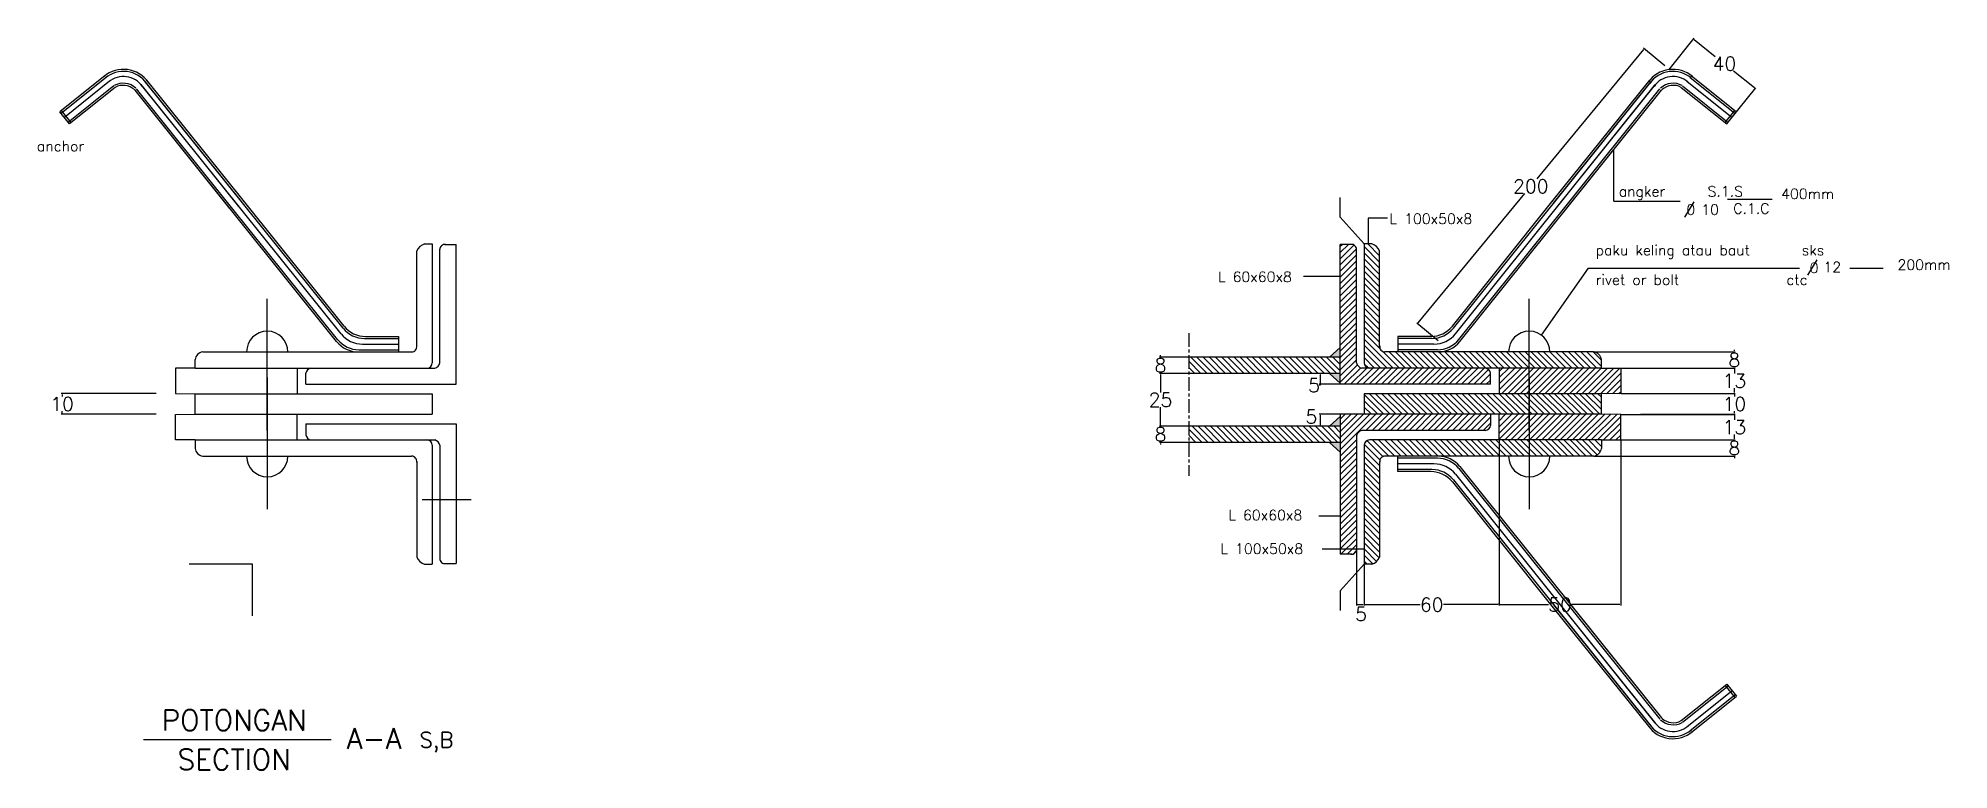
# Model space of a CAD drawing. Header units: metres. Extents: x 444 to 3227, y -3167 to -392.
# Drawn here: x 1369.2 to 1716.5, y -2803.2 to -2670.2 of the extents above; entities that cross this region are included whole.
import ezdxf
from ezdxf.enums import TextEntityAlignment as Align

# ---------------------------------------------------------------- set-up
doc = ezdxf.new("R2010")
doc.units = ezdxf.units.M
doc.linetypes.add('CENTERX2', pattern=[4, 2.5, -0.5, 0.5, -0.5])
doc.layers.get('DEFPOINTS').update_dxf_attribs({"linetype": 'CONTINUOUS'})
for name, color, linetype in [('BANGUNAN', 7, 'CONTINUOUS'), ('DIMENSI', 7, 'CONTINUOUS'), ('TEX', 7, 'CONTINUOUS')]:
    doc.layers.add(name, color=color, linetype=linetype)
doc.styles.get("Standard").update_dxf_attribs({"font": 'Simplex.shx', "height": 2.5})
doc.dimstyles.get("Standard").update_dxf_attribs({"dimtxt": 0.18, "dimasz": 0.18, "dimexe": 0.18, "dimexo": 0.0625, "dimgap": 0.09, "dimtad": 0, "dimtih": 1, "dimtoh": 1, "dimdec": 4, "dimzin": 0, "dimdsep": 46, "dimtxsty": 'Standard', "dimcen": 0.09, "dimadec": 0, "dimazin": 0, "dimtfac": 1, "dimtdec": 4, "dimtofl": 0, "dimtmove": 0, "dimatfit": 3, "dimfxl": 1, "dimtolj": 1, "dimtzin": 0, "dimarcsym": 0})

msp = doc.modelspace()

# ---------------------------------------------------------------- texts
at = {"layer": 'DIMENSI', "color": 2, "ltscale": 20000}
msp.add_text('POTONGAN', height=3.75, dxfattribs=at).set_placement((1404.75501, -2796.08556), align=Align.CENTER)
at = {"layer": 'DIMENSI', "color": 2}
for s, height, p in [('A-A', 3.75, (1425.20867, -2799.39376)), ('S,B', 2.8125, (1438.48655, -2799.1743))]:
    msp.add_text(s, height=height, dxfattribs=at).set_placement(p)
msp.add_text('SECTION', height=3.75, dxfattribs=at).set_placement((1404.75501, -2803.23045), align=Align.CENTER)
at = {"layer": 'TEX', "color": 2}
for s, p in [('anchor        ', (1368.90998, -2690.71485)), ('angker     S.1.S', (1656.4926, -2698.94874)), ('400mm', (1686.01829, -2699.40315)), ('     L 100x50x8', (1607.84031, -2703.93207)), ('0', (1668.80335, -2702.26961)), ('10', (1671.49026, -2702.26961)), ('C.1.C', (1677.31616, -2702.07374)), ('paku keling atau baut     sks', (1652.29316, -2709.64764)), ('L 60x60x8', (1583.64272, -2714.49911)), ('0', (1691.20037, -2712.86278)), ('12', (1693.70906, -2712.71886)), ('200mm', (1707.17648, -2712.29513)), ('rivet or bolt             ctc', (1652.29316, -2715.03696)), ('L 60x60x8', (1585.54279, -2757.83977)), ('     L 100x50x8', (1577.10604, -2763.96689))]:
    msp.add_text(s, height=1.875, dxfattribs=at).set_placement(p)

# ---------------------------------------------------------------- blocks, each defined once
blk = doc.blocks.new('*D309')
at = {"layer": 'DEFPOINTS', "color": 0}
for p in [(1390.64, -2734.81), (1373.49, -2738.57), (1390.64, -2738.57)]:
    blk.add_point(p, dxfattribs=at)
at = {"layer": 'DIMENSI', "color": 0, "lineweight": -2}
for p, q in [((1390.57, -2734.81), (1373.31, -2734.81)), ((1373.49, -2734.99), (1373.49, -2735.34)), ((1390.57, -2738.57), (1373.31, -2738.57)), ((1373.49, -2738.39), (1373.49, -2738.02))]:
    blk.add_line(p, q, dxfattribs=at)
at = {"layer": 'DIMENSI', "color": 0}
for points in [[(1373.46, -2734.99), (1373.52, -2734.99), (1373.49, -2734.81)], [(1373.46, -2738.39), (1373.52, -2738.39), (1373.49, -2738.57)]]:
    blk.add_solid(points, dxfattribs=at)
at = {"layer": 'DIMENSI', "color": 0, "insert": (1373.49, -2736.68), "char_height": 2.5, "attachment_point": 5}
blk.add_mtext('\\A1;10', dxfattribs=at)
blk = doc.blocks.new('*D310')
at = {"layer": 'DEFPOINTS', "color": 0}
for p in [(1660.37, -2734.81), (1660.37, -2738.57), (1677.51, -2738.57)]:
    blk.add_point(p, dxfattribs=at)
at = {"layer": 'DIMENSI', "color": 0, "lineweight": -2}
for p, q in [((1660.43, -2734.81), (1677.69, -2734.81)), ((1677.51, -2734.99), (1677.51, -2735.34)), ((1660.43, -2738.57), (1677.69, -2738.57)), ((1677.51, -2738.39), (1677.51, -2738.02))]:
    blk.add_line(p, q, dxfattribs=at)
at = {"layer": 'DIMENSI', "color": 0}
for points in [[(1677.48, -2734.99), (1677.54, -2734.99), (1677.51, -2734.81)], [(1677.48, -2738.39), (1677.54, -2738.39), (1677.51, -2738.57)]]:
    blk.add_solid(points, dxfattribs=at)
at = {"layer": 'DIMENSI', "color": 0, "insert": (1677.51, -2736.68), "char_height": 2.5, "attachment_point": 5}
blk.add_mtext('\\A1;10', dxfattribs=at)
blk = doc.blocks.new('*D311')
at = {"layer": 'DEFPOINTS', "color": 0}
for p in [(1661.11, -2672.1), (1664.92, -2675.24), (1623.72, -2725.23)]:
    blk.add_point(p, dxfattribs=at)
at = {"layer": 'DIMENSI', "color": 0, "lineweight": -2}
for p, q in [((1660.99, -2672.24), (1641.61, -2695.75)), ((1664.87, -2675.2), (1660.97, -2671.98)), ((1620.02, -2721.95), (1639.4, -2698.43)), ((1623.67, -2725.19), (1619.77, -2721.97))]:
    blk.add_line(p, q, dxfattribs=at)
at = {"layer": 'DIMENSI', "color": 0}
for points in [[(1660.97, -2672.22), (1661.02, -2672.26), (1661.11, -2672.1)], [(1620, -2721.93), (1620.05, -2721.97), (1619.91, -2722.09)]]:
    blk.add_solid(points, dxfattribs=at)
at = {"layer": 'DIMENSI', "color": 0, "insert": (1640.51, -2697.09), "char_height": 2.5, "attachment_point": 5}
blk.add_mtext('\\A1;200', dxfattribs=at)
blk = doc.blocks.new('*D312')
at = {"layer": 'DEFPOINTS', "color": 0}
for p in [(1634.77, -2743.23), (1610.22, -2765.83), (1634.77, -2773.19)]:
    blk.add_point(p, dxfattribs=at)
at = {"layer": 'DIMENSI', "color": 0, "lineweight": -2}
for p, q in [((1634.77, -2743.29), (1634.77, -2773.37)), ((1610.22, -2765.89), (1610.22, -2773.37)), ((1610.4, -2773.19), (1620.38, -2773.19)), ((1634.59, -2773.19), (1624.61, -2773.19))]:
    blk.add_line(p, q, dxfattribs=at)
at = {"layer": 'DIMENSI', "color": 0}
for points in [[(1610.4, -2773.16), (1610.4, -2773.22), (1610.22, -2773.19)], [(1634.59, -2773.16), (1634.59, -2773.22), (1634.77, -2773.19)]]:
    blk.add_solid(points, dxfattribs=at)
at = {"layer": 'DIMENSI', "color": 0, "insert": (1622.49, -2773.19), "char_height": 2.5, "attachment_point": 5}
blk.add_mtext('\\A1;60', dxfattribs=at)
blk = doc.blocks.new('*D313')
at = {"layer": 'DEFPOINTS', "color": 0}
for p in [(1608.82, -2763.05), (1610.22, -2763.05), (1610.22, -2773.19)]:
    blk.add_point(p, dxfattribs=at)
at = {"layer": 'DIMENSI', "color": 0, "lineweight": -2}
for p, q in [((1608.82, -2763.12), (1608.82, -2773.37)), ((1610.22, -2763.12), (1610.22, -2773.37)), ((1609, -2773.19), (1610.04, -2773.19))]:
    blk.add_line(p, q, dxfattribs=at)
at = {"layer": 'DIMENSI', "color": 0}
for points in [[(1609, -2773.16), (1609, -2773.22), (1608.82, -2773.19)], [(1610.04, -2773.16), (1610.04, -2773.22), (1610.22, -2773.19)]]:
    blk.add_solid(points, dxfattribs=at)
at = {"layer": 'DIMENSI', "color": 0, "insert": (1609.66, -2774.89), "char_height": 2.5, "attachment_point": 5}
blk.add_mtext('\\A1;5', dxfattribs=at)
blk = doc.blocks.new('*D314')
at = {"layer": 'DEFPOINTS', "color": 0}
for p in [(1656.87, -2743.23), (1634.77, -2773.19), (1656.87, -2773.19)]:
    blk.add_point(p, dxfattribs=at)
at = {"layer": 'DIMENSI', "color": 0, "lineweight": -2}
for p, q in [((1656.87, -2743.29), (1656.87, -2773.37)), ((1634.77, -2773.12), (1634.77, -2773.01)), ((1634.95, -2773.19), (1643.7, -2773.19)), ((1656.69, -2773.19), (1647.93, -2773.19))]:
    blk.add_line(p, q, dxfattribs=at)
at = {"layer": 'DIMENSI', "color": 0}
for points in [[(1634.95, -2773.16), (1634.95, -2773.22), (1634.77, -2773.19)], [(1656.69, -2773.16), (1656.69, -2773.22), (1656.87, -2773.19)]]:
    blk.add_solid(points, dxfattribs=at)
at = {"layer": 'DIMENSI', "color": 0, "insert": (1645.82, -2773.19), "char_height": 2.5, "attachment_point": 5}
blk.add_mtext('\\A1;50', dxfattribs=at)
blk = doc.blocks.new('*D315')
at = {"layer": 'DEFPOINTS', "color": 0}
for p in [(1651.94, -2727.21), (1653.34, -2730.16), (1677.51, -2730.16)]:
    blk.add_point(p, dxfattribs=at)
at = {"layer": 'DIMENSI', "color": 0, "lineweight": -2}
for p, q in [((1652, -2727.21), (1677.69, -2727.21)), ((1677.51, -2727.03), (1677.51, -2726.85)), ((1653.4, -2730.16), (1677.69, -2730.16)), ((1677.51, -2730.34), (1677.51, -2730.52))]:
    blk.add_line(p, q, dxfattribs=at)
at = {"layer": 'DIMENSI', "color": 0}
for points in [[(1677.48, -2727.03), (1677.54, -2727.03), (1677.51, -2727.21)], [(1677.48, -2730.34), (1677.54, -2730.34), (1677.51, -2730.16)]]:
    blk.add_solid(points, dxfattribs=at)
at = {"layer": 'DIMENSI', "color": 0, "insert": (1677.51, -2728.68), "char_height": 2.5, "attachment_point": 5}
blk.add_mtext('\\A1;8', dxfattribs=at)
blk = doc.blocks.new('*D316')
at = {"layer": 'DEFPOINTS', "color": 0}
for p in [(1656.87, -2730.16), (1656.87, -2734.81), (1677.51, -2734.81)]:
    blk.add_point(p, dxfattribs=at)
at = {"layer": 'DIMENSI', "color": 0, "lineweight": -2}
for p, q in [((1656.93, -2730.16), (1677.69, -2730.16)), ((1677.51, -2730.34), (1677.51, -2731.14)), ((1656.93, -2734.81), (1677.69, -2734.81)), ((1677.51, -2734.63), (1677.51, -2733.82))]:
    blk.add_line(p, q, dxfattribs=at)
at = {"layer": 'DIMENSI', "color": 0}
for points in [[(1677.48, -2730.34), (1677.54, -2730.34), (1677.51, -2730.16)], [(1677.48, -2734.63), (1677.54, -2734.63), (1677.51, -2734.81)]]:
    blk.add_solid(points, dxfattribs=at)
at = {"layer": 'DIMENSI', "color": 0, "insert": (1677.51, -2732.48), "char_height": 2.5, "attachment_point": 5}
blk.add_mtext('\\A1;13', dxfattribs=at)
blk = doc.blocks.new('*D317')
at = {"layer": 'DEFPOINTS', "color": 0}
for p in [(1602.2, -2733.11), (1605.88, -2731.12), (1605.88, -2733.11)]:
    blk.add_point(p, dxfattribs=at)
at = {"layer": 'DIMENSI', "color": 0, "lineweight": -2}
for p, q in [((1605.82, -2731.12), (1602.02, -2731.12)), ((1605.82, -2733.11), (1602.02, -2733.11)), ((1602.2, -2733.29), (1602.02, -2733.29)), ((1602.2, -2731.3), (1602.2, -2732.93)), ((1602.2, -2733.11), (1602.2, -2733.29))]:
    blk.add_line(p, q, dxfattribs=at)
at = {"layer": 'DIMENSI', "color": 0}
for points in [[(1602.17, -2731.3), (1602.23, -2731.3), (1602.2, -2731.12)], [(1602.17, -2732.93), (1602.23, -2732.93), (1602.2, -2733.11)]]:
    blk.add_solid(points, dxfattribs=at)
at = {"layer": 'DIMENSI', "color": 0, "insert": (1601.09, -2733.29), "char_height": 2.5, "attachment_point": 5}
blk.add_mtext('\\A1;5', dxfattribs=at)
blk = doc.blocks.new('*D318')
at = {"layer": 'DEFPOINTS', "color": 0}
for p in [(1605.88, -2738.57), (1602.2, -2740.73), (1605.88, -2740.73)]:
    blk.add_point(p, dxfattribs=at)
at = {"layer": 'DIMENSI', "color": 0, "lineweight": -2}
for p, q in [((1605.82, -2738.57), (1602.02, -2738.57)), ((1602.2, -2738.75), (1602.2, -2740.55)), ((1605.82, -2740.73), (1602.02, -2740.73))]:
    blk.add_line(p, q, dxfattribs=at)
at = {"layer": 'DIMENSI', "color": 0}
for points in [[(1602.17, -2738.75), (1602.23, -2738.75), (1602.2, -2738.57)], [(1602.17, -2740.55), (1602.23, -2740.55), (1602.2, -2740.73)]]:
    blk.add_solid(points, dxfattribs=at)
at = {"layer": 'DIMENSI', "color": 0, "insert": (1600.63, -2739), "char_height": 2.5, "attachment_point": 5}
blk.add_mtext('\\A1;5', dxfattribs=at)
blk = doc.blocks.new('*D319')
at = {"layer": 'DEFPOINTS', "color": 0}
for p in [(1578.32, -2728.17), (1573.18, -2731.12), (1578.32, -2731.12)]:
    blk.add_point(p, dxfattribs=at)
at = {"layer": 'DIMENSI', "color": 0, "lineweight": -2}
for p, q in [((1578.26, -2728.17), (1573, -2728.17)), ((1573.18, -2727.99), (1573.18, -2727.81)), ((1578.26, -2731.12), (1573, -2731.12)), ((1573.18, -2731.3), (1573.18, -2731.48))]:
    blk.add_line(p, q, dxfattribs=at)
at = {"layer": 'DIMENSI', "color": 0}
for points in [[(1573.15, -2727.99), (1573.21, -2727.99), (1573.18, -2728.17)], [(1573.15, -2731.3), (1573.21, -2731.3), (1573.18, -2731.12)]]:
    blk.add_solid(points, dxfattribs=at)
at = {"layer": 'DIMENSI', "color": 0, "insert": (1573.18, -2729.64), "char_height": 2.5, "attachment_point": 5}
blk.add_mtext('\\A1;8', dxfattribs=at)
blk = doc.blocks.new('*D320')
at = {"layer": 'DEFPOINTS', "color": 0}
for p in [(1578.32, -2731.12), (1573.18, -2740.73), (1578.32, -2740.73)]:
    blk.add_point(p, dxfattribs=at)
at = {"layer": 'DIMENSI', "color": 0, "lineweight": -2}
for p, q in [((1578.26, -2731.12), (1573, -2731.12)), ((1573.18, -2731.3), (1573.18, -2734.59)), ((1573.18, -2740.55), (1573.18, -2737.27)), ((1578.26, -2740.73), (1573, -2740.73))]:
    blk.add_line(p, q, dxfattribs=at)
at = {"layer": 'DIMENSI', "color": 0}
for points in [[(1573.15, -2731.3), (1573.21, -2731.3), (1573.18, -2731.12)], [(1573.15, -2740.55), (1573.21, -2740.55), (1573.18, -2740.73)]]:
    blk.add_solid(points, dxfattribs=at)
at = {"layer": 'DIMENSI', "color": 0, "insert": (1573.18, -2735.93), "char_height": 2.5, "attachment_point": 5}
blk.add_mtext('\\A1;25', dxfattribs=at)
blk = doc.blocks.new('*D321')
at = {"layer": 'DEFPOINTS', "color": 0}
for p in [(1573.18, -2743.69), (1578.32, -2740.73), (1578.32, -2743.69)]:
    blk.add_point(p, dxfattribs=at)
at = {"layer": 'DIMENSI', "color": 0, "lineweight": -2}
for p, q in [((1573.18, -2740.55), (1573.18, -2740.37)), ((1578.26, -2740.73), (1573, -2740.73)), ((1578.26, -2743.69), (1573, -2743.69)), ((1573.18, -2743.87), (1573.18, -2744.05))]:
    blk.add_line(p, q, dxfattribs=at)
at = {"layer": 'DIMENSI', "color": 0}
for points in [[(1573.15, -2740.55), (1573.21, -2740.55), (1573.18, -2740.73)], [(1573.15, -2743.87), (1573.21, -2743.87), (1573.18, -2743.69)]]:
    blk.add_solid(points, dxfattribs=at)
at = {"layer": 'DIMENSI', "color": 0, "insert": (1573.18, -2742.21), "char_height": 2.5, "attachment_point": 5}
blk.add_mtext('\\A1;8', dxfattribs=at)
blk = doc.blocks.new('*D322')
at = {"layer": 'DEFPOINTS', "color": 0}
for p in [(1665.63, -2675.86), (1681.33, -2679.31), (1676.86, -2684.88)]:
    blk.add_point(p, dxfattribs=at)
at = {"layer": 'DIMENSI', "color": 0, "lineweight": -2}
for p, q in [((1665.66, -2675.82), (1670.2, -2670.15)), ((1670.23, -2670.41), (1674.04, -2673.46)), ((1681.19, -2679.2), (1677.38, -2676.14)), ((1676.9, -2684.83), (1681.44, -2679.17))]:
    blk.add_line(p, q, dxfattribs=at)
at = {"layer": 'DIMENSI', "color": 0}
for points in [[(1670.25, -2670.38), (1670.21, -2670.43), (1670.09, -2670.3)], [(1681.21, -2679.17), (1681.17, -2679.22), (1681.33, -2679.31)]]:
    blk.add_solid(points, dxfattribs=at)
at = {"layer": 'DIMENSI', "color": 0, "insert": (1675.71, -2674.8), "char_height": 2.5, "attachment_point": 5}
blk.add_mtext('\\A1;40', dxfattribs=at)
blk = doc.blocks.new('*D323')
at = {"layer": 'DEFPOINTS', "color": 0}
for p in [(1656.87, -2738.59), (1656.87, -2743.23), (1677.51, -2743.23)]:
    blk.add_point(p, dxfattribs=at)
at = {"layer": 'DIMENSI', "color": 0, "lineweight": -2}
for p, q in [((1656.93, -2738.59), (1677.69, -2738.59)), ((1677.51, -2738.77), (1677.51, -2739.57)), ((1656.93, -2743.23), (1677.69, -2743.23)), ((1677.51, -2743.05), (1677.51, -2742.25))]:
    blk.add_line(p, q, dxfattribs=at)
at = {"layer": 'DIMENSI', "color": 0}
for points in [[(1677.48, -2738.77), (1677.54, -2738.77), (1677.51, -2738.59)], [(1677.48, -2743.05), (1677.54, -2743.05), (1677.51, -2743.23)]]:
    blk.add_solid(points, dxfattribs=at)
at = {"layer": 'DIMENSI', "color": 0, "insert": (1677.51, -2740.91), "char_height": 2.5, "attachment_point": 5}
blk.add_mtext('\\A1;13', dxfattribs=at)
blk = doc.blocks.new('*D324')
at = {"layer": 'DEFPOINTS', "color": 0}
for p in [(1656.87, -2743.23), (1651.94, -2746.18), (1677.51, -2746.18)]:
    blk.add_point(p, dxfattribs=at)
at = {"layer": 'DIMENSI', "color": 0, "lineweight": -2}
for p, q in [((1656.93, -2743.23), (1677.69, -2743.23)), ((1677.51, -2743.05), (1677.51, -2742.87)), ((1652, -2746.18), (1677.69, -2746.18)), ((1677.51, -2746.36), (1677.51, -2746.54))]:
    blk.add_line(p, q, dxfattribs=at)
at = {"layer": 'DIMENSI', "color": 0}
for points in [[(1677.48, -2743.05), (1677.54, -2743.05), (1677.51, -2743.23)], [(1677.48, -2746.36), (1677.54, -2746.36), (1677.51, -2746.18)]]:
    blk.add_solid(points, dxfattribs=at)
at = {"layer": 'DIMENSI', "color": 0, "insert": (1677.51, -2744.71), "char_height": 2.5, "attachment_point": 5}
blk.add_mtext('\\A1;8', dxfattribs=at)

# ---------------------------------------------------------------- dimensions: what is measured, and where the dimension line sits
at = {"layer": 'DIMENSI', "color": 2}
for p1, p2, distance, text, picture, middle in [((1665.62546, -2675.86447), (1676.86499, -2684.87791), 7.1391, '40', '*D322', (1675.71157, -2674.80176)), ((1623.72031, -2725.22703), (1664.91965, -2675.24009), 4.93931, '200', '*D311', (1640.50843, -2697.09207))]:
    dim = msp.add_aligned_dim(p1=p1, p2=p2, distance=distance, text=text, dimstyle='Standard', dxfattribs=at)
    dim.commit()
    dim.dimension.update_dxf_attribs({"geometry": picture, "text_midpoint": middle})
for base, p1, p2, text, picture, middle in [((1573.18085, -2731.12152), (1578.32182, -2728.16832), (1578.32182, -2731.12152), '8', '*D319', (1573.18085, -2729.64492)), ((1677.51001, -2730.16008), (1651.93606, -2727.20692), (1653.34231, -2730.16008), '8', '*D315', (1677.51001, -2728.6835)), ((1573.18085, -2740.73401), (1578.32182, -2731.12152), (1578.32182, -2740.73401), '25', '*D320', (1573.18085, -2735.92776)), ((1602.19712, -2733.10618), (1605.87803, -2731.12152), (1605.87803, -2733.10618), '5', '*D317', (1601.09379, -2733.28618)), ((1677.51001, -2734.8063), (1656.86583, -2730.16008), (1656.86583, -2734.8063), '13', '*D316', (1677.51001, -2732.48319)), ((1573.17599, -2743.68721), (1578.32182, -2740.73401), (1578.32182, -2743.68721), '8', '*D321', (1573.17599, -2742.21061)), ((1677.51001, -2743.23169), (1656.86583, -2738.58547), (1656.86583, -2743.23169), '13', '*D323', (1677.51001, -2740.90858)), ((1677.51001, -2746.18486), (1656.86583, -2743.23169), (1651.93606, -2746.18486), '8', '*D324', (1677.51001, -2744.70827))]:
    dim = msp.add_linear_dim(base=base, p1=p1, p2=p2, angle=90, text=text, dimstyle='Standard', dxfattribs=at)
    dim.commit()
    dim.dimension.update_dxf_attribs({"geometry": picture, "text_midpoint": middle})
for base, p1, p2, picture, middle in [((1373.49385, -2738.57089), (1390.63659, -2734.8063), (1390.63659, -2738.57089), '*D309', (1373.49385, -2736.67934)), ((1677.51001, -2738.57089), (1660.36728, -2734.8063), (1660.36728, -2738.57089), '*D310', (1677.51001, -2736.67934))]:
    dim = msp.add_linear_dim(base=base, p1=p1, p2=p2, angle=270, text='10', dimstyle='Standard', dxfattribs=at)
    dim.commit()
    dim.dimension.update_dxf_attribs({"geometry": picture, "text_midpoint": middle, "dimtype": 161})
dim = msp.add_linear_dim(base=(1602.19712, -2740.73401), p1=(1605.87803, -2738.57089), p2=(1605.87803, -2740.73401), angle=90, text='5', dimstyle='Standard', override={"dimtmove": 2}, dxfattribs=at)
dim.commit()
dim.dimension.update_dxf_attribs({"geometry": '*D318', "text_midpoint": (1600.63055, -2739.00499), "dimtype": 160})
for base, p1, p2, text, picture, middle in [((1634.76909, -2773.18598), (1610.21731, -2765.8288), (1634.76909, -2743.23169), '60', '*D312', (1622.4932, -2773.18598)), ((1656.86583, -2773.18598), (1634.76909, -2773.18598), (1656.86583, -2743.23169), '50', '*D314', (1645.81746, -2773.18598))]:
    dim = msp.add_linear_dim(base=base, p1=p1, p2=p2, text=text, dimstyle='Standard', dxfattribs=at)
    dim.commit()
    dim.dimension.update_dxf_attribs({"geometry": picture, "text_midpoint": middle})
dim = msp.add_linear_dim(base=(1610.21731, -2773.18598), p1=(1608.82413, -2763.05456), p2=(1610.21731, -2763.05456), text='5', dimstyle='Standard', override={"dimtmove": 2}, dxfattribs=at)
dim.commit()
dim.dimension.update_dxf_attribs({"geometry": '*D313', "text_midpoint": (1609.65874, -2774.89266), "dimtype": 160})

# ---------------------------------------------------------------- hatches: boundary and pattern name
at = {"layer": 'BANGUNAN'}
h = msp.add_hatch(dxfattribs=at)
h.set_pattern_fill('ANSI31', color=1, scale=0.25, style=0)
h.paths.add_polyline_path([(1633.19913, -2733.10618), (1633.19913, -2731.09758, 0.327515175), (1632.26163, -2730.16008), (1609.76163, -2730.16008, -0.261922726), (1608.82413, -2729.22258), (1608.82413, -2708.52894, 0.367063346), (1608.03474, -2707.66008), (1605.87803, -2707.66008), (1605.87803, -2733.10618)])
h = msp.add_hatch(dxfattribs=at)
h.set_pattern_fill('ANSI31', color=1, scale=0.25, angle=90, style=0)
h.paths.add_polyline_path([(1610.21731, -2729.20275, 0.414213562), (1611.17464, -2730.16008), (1629.08093, -2730.16008), (1632.26163, -2730.16008), (1640.21731, -2730.16008), (1640.21731, -2727.20692), (1614.00657, -2727.20692, -0.426276609), (1613.02981, -2726.23016), (1613.02981, -2708.84483, 0.203463447), (1611.63532, -2707.56297), (1610.21731, -2707.56297)])
h = msp.add_hatch(dxfattribs=at)
h.set_pattern_fill('ANSI31', color=1, scale=0.25, angle=90, style=0)
h.paths.add_polyline_path([(1605.87803, -2731.12152), (1605.87803, -2728.16832), (1578.32182, -2728.16832), (1578.32182, -2731.12152)])
h.paths.add_polyline_path([(1605.87803, -2743.68721), (1605.87803, -2740.73401), (1578.32182, -2740.73401), (1578.32182, -2743.68721)])
h = msp.add_hatch(dxfattribs=at)
h.set_pattern_fill('ANSI31', color=1, scale=0.25, angle=90, style=0)
h.paths.add_polyline_path([(1653.34231, -2730.16008), (1653.34231, -2728.61317, 0.334703514), (1651.93606, -2727.20692), (1640.21731, -2727.20692), (1640.21731, -2730.16008)])
h = msp.add_hatch(dxfattribs=at)
h.set_pattern_fill('ANSI31', color=1, scale=0.25, style=0)
h.paths.add_polyline_path([(1653.34231, -2734.82089), (1656.86583, -2734.8063), (1656.86583, -2730.16008), (1653.34231, -2730.16008), (1640.21731, -2730.16008), (1640.21731, -2734.82089)])
h.paths.add_polyline_path([(1640.21731, -2730.16008), (1634.76909, -2730.16008), (1634.76909, -2734.82089), (1640.21731, -2734.82089)])
h = msp.add_hatch(dxfattribs=at)
h.set_pattern_fill('ANSI31', color=1, scale=0.25, angle=90, style=0)
h.paths.add_polyline_path([(1610.21731, -2734.82089), (1610.21731, -2738.57089), (1628.96731, -2738.57089), (1633.19913, -2738.57089), (1640.21731, -2738.57089), (1640.21731, -2734.82089)])
h.paths.add_polyline_path([(1640.21731, -2734.82089), (1640.21731, -2738.57089), (1653.34231, -2738.57089), (1653.34231, -2734.82089)])
h = msp.add_hatch(dxfattribs=at)
h.set_pattern_fill('ANSI31', color=1, scale=0.25, style=0)
h.paths.add_polyline_path([(1653.34231, -2743.23169), (1656.86583, -2743.23169), (1656.86583, -2738.58547), (1653.34231, -2738.57089), (1640.21731, -2738.57089), (1640.21731, -2741.50021), (1640.21731, -2743.23169)])
h.paths.add_polyline_path([(1640.21731, -2743.23169), (1640.21731, -2738.57089), (1634.76909, -2738.57089), (1634.76909, -2743.23169)])
h.paths.add_polyline_path([(1632.26163, -2741.51699, 0.327515175), (1633.19913, -2740.57949), (1633.19913, -2738.57089), (1605.87803, -2738.57089), (1605.87803, -2764.01699), (1607.80007, -2764.01699, 0.442548911), (1608.82413, -2763.14813), (1608.82413, -2742.45449, -0.261922726), (1609.76163, -2741.51699)])
h = msp.add_hatch(dxfattribs=at)
h.set_pattern_fill('ANSI31', color=1, scale=0.25, angle=90, style=0)
h.paths.add_polyline_path([(1613.02981, -2747.16161, -0.426276609), (1614.00657, -2746.18486), (1640.21731, -2746.18486), (1640.21731, -2743.23169), (1629.08093, -2743.23169), (1611.17464, -2743.23169, 0.414213562), (1610.21731, -2744.18902), (1610.21731, -2765.8288), (1611.63532, -2765.8288, 0.203463447), (1613.02981, -2764.54694)])
h.paths.add_polyline_path([(1640.21731, -2743.23169), (1640.21731, -2746.18486), (1651.93606, -2746.18486, 0.334703514), (1653.34231, -2744.77861), (1653.34231, -2743.23169)])
at = {"layer": 'DIMENSI'}
h = msp.add_hatch(color=2, dxfattribs=at)
h.paths.add_polyline_path([(1605.87803, -2726.39415), (1603.88282, -2728.16832), (1605.87803, -2728.16832)])
h.paths.add_polyline_path([(1605.87803, -2731.12152), (1603.88282, -2731.12152), (1605.87803, -2732.89568)])
h = msp.add_hatch(color=2, dxfattribs=at)
h.paths.add_polyline_path([(1605.87803, -2738.95984), (1603.88282, -2740.73401), (1605.87803, -2740.73401)])
h.paths.add_polyline_path([(1605.87803, -2743.68721), (1603.88282, -2743.68721), (1605.87803, -2745.46137)])

# ---------------------------------------------------------------- linework, layer by layer
at = {"layer": 'BANGUNAN', "color": 2}
for p, q in [((1381.31992, -2676.95083), (1373.0806, -2683.55827)), ((1381.55453, -2677.24337), (1373.31521, -2683.85082)), ((1382.14105, -2677.97475), (1373.90173, -2684.58219)), ((1406.36126, -2700.18301), (1388.58471, -2678.01609)), ((1406.65381, -2699.94841), (1388.87726, -2677.78149)), ((1644.35006, -2699.94841), (1662.1266, -2677.78149)), ((1644.64261, -2700.18301), (1662.41915, -2678.01609)), ((1668.86282, -2677.97475), (1677.10214, -2684.58219)), ((1669.44934, -2677.24337), (1677.68865, -2683.85082)), ((1669.68394, -2676.95083), (1677.92326, -2683.55827)), ((1382.89567, -2678.81165), (1374.60555, -2685.45983)), ((1383.13027, -2679.1042), (1374.84015, -2685.75238)), ((1423.40717, -2725.33501), (1386.74958, -2679.62387)), ((1404.01838, -2701.15765), (1386.74958, -2679.62387)), ((1404.31093, -2700.92304), (1387.02362, -2679.36619)), ((1405.62989, -2700.76953), (1387.85334, -2678.60261)), ((1424.2022, -2723.92876), (1387.99918, -2678.78447)), ((1424.57692, -2722.89751), (1388.73777, -2678.20696)), ((1626.42694, -2722.89751), (1662.26609, -2678.20696)), ((1626.80166, -2723.92876), (1663.00468, -2678.78447)), ((1627.59669, -2725.33501), (1664.25429, -2679.62387)), ((1645.37398, -2700.76953), (1663.15052, -2678.60261)), ((1646.69294, -2700.92304), (1663.98025, -2679.36619)), ((1646.98549, -2701.15765), (1664.25429, -2679.62387)), ((1667.87359, -2679.1042), (1676.16371, -2685.75238)), ((1668.1082, -2678.81165), (1676.39832, -2685.45983)), ((1374.84015, -2685.75238), (1373.0806, -2683.55827)), ((1375.1327, -2685.51778), (1373.37315, -2683.32366)), ((1675.87116, -2685.51778), (1677.63071, -2683.32366)), ((1676.16371, -2685.75238), (1677.92326, -2683.55827)), ((1423.58713, -2724.96001), (1404.31093, -2700.92304)), ((1424.75688, -2722.52251), (1406.65381, -2699.94841)), ((1626.24698, -2722.52251), (1644.35006, -2699.94841)), ((1627.41673, -2724.96001), (1646.69294, -2700.92304)), ((1437.97405, -2726.26942), (1437.97405, -2708.84483)), ((1442.17973, -2729.22258), (1442.17973, -2708.53603)), ((1445.12583, -2733.10618), (1445.12583, -2707.66008)), ((1605.87803, -2733.10618), (1605.87803, -2707.66008)), ((1608.82413, -2729.22258), (1608.82413, -2708.53603)), ((1613.02981, -2726.26942), (1613.02981, -2708.84483)), ((1397.66155, -2730.16008), (1397.66155, -2728.61317)), ((1653.34231, -2730.16008), (1653.34231, -2728.61317)), ((1417.80473, -2733.10618), (1417.80473, -2731.09758)), ((1633.19913, -2733.10618), (1633.19913, -2731.09758)), ((1397.66155, -2738.57089), (1397.66155, -2734.82089)), ((1653.34231, -2738.57089), (1653.34231, -2734.82089)), ((1397.66155, -2738.57089), (1440.78655, -2738.57089)), ((1417.80473, -2740.28559), (1417.80473, -2742.29419)), ((1422.03655, -2738.57089), (1440.78655, -2738.57089)), ((1445.12583, -2740.28559), (1445.12583, -2765.73169)), ((1605.87803, -2738.57089), (1605.87803, -2764.01699)), ((1653.34231, -2738.57089), (1610.21731, -2738.57089)), ((1628.96731, -2738.57089), (1610.21731, -2738.57089)), ((1633.19913, -2738.57089), (1633.19913, -2740.57949)), ((1397.66155, -2743.23169), (1397.66155, -2744.77861)), ((1608.82413, -2742.45449), (1608.82413, -2763.14104)), ((1653.34231, -2743.23169), (1653.34231, -2744.77861)), ((1437.97405, -2747.12236), (1437.97405, -2764.54694)), ((1442.17973, -2744.16919), (1442.17973, -2764.85574)), ((1613.02981, -2747.12236), (1613.02981, -2764.54694)), ((1626.24698, -2750.86927), (1644.35006, -2773.44337)), ((1626.42694, -2750.49427), (1662.26609, -2795.18482)), ((1626.80166, -2749.46302), (1663.00468, -2794.60731)), ((1627.41673, -2748.43177), (1646.69294, -2772.46873)), ((1627.59669, -2748.05677), (1664.25429, -2793.7679)), ((1644.35006, -2773.44337), (1662.1266, -2795.61029)), ((1644.64261, -2773.20876), (1662.41915, -2795.37568)), ((1645.37398, -2772.62224), (1663.15052, -2794.78916)), ((1646.69294, -2772.46873), (1663.98025, -2794.02558)), ((1646.98549, -2772.23412), (1664.25429, -2793.7679)), ((1667.87359, -2794.28757), (1676.16371, -2787.63939)), ((1668.1082, -2794.58012), (1676.39832, -2787.93194)), ((1668.86282, -2795.41703), (1677.10214, -2788.80959)), ((1675.87116, -2787.874), (1677.63071, -2790.06811)), ((1676.16371, -2787.63939), (1677.92326, -2789.83351)), ((1669.44934, -2796.1484), (1677.68865, -2789.54096)), ((1669.68394, -2796.44095), (1677.92326, -2789.83351))]:
    msp.add_line(p, q, dxfattribs=at)
at = {"layer": 'BANGUNAN', "color": 2, "linetype": 'ByBlock', "ltscale": 0.5}
for p, q in [((1439.36854, -2707.56297), (1440.78655, -2707.56297)), ((1443.05569, -2707.66008), (1445.12583, -2707.66008)), ((1607.94818, -2707.66008), (1605.87803, -2707.66008)), ((1611.63532, -2707.56297), (1610.21731, -2707.56297)), ((1428.47757, -2724.76942), (1434.6751, -2724.76942)), ((1428.65753, -2724.39442), (1434.6751, -2724.39442)), ((1622.34633, -2724.39442), (1616.32877, -2724.39442)), ((1622.52629, -2724.76942), (1616.32877, -2724.76942)), ((1399.0678, -2727.20692), (1437.03655, -2727.20692)), ((1427.48778, -2726.83192), (1434.6751, -2726.83192)), ((1651.93606, -2727.20692), (1613.96731, -2727.20692)), ((1623.51608, -2726.83192), (1616.32877, -2726.83192)), ((1417.80473, -2733.10618), (1445.12583, -2733.10618)), ((1418.74223, -2730.16008), (1441.24223, -2730.16008)), ((1633.19913, -2733.10618), (1605.87803, -2733.10618)), ((1632.26163, -2730.16008), (1609.76163, -2730.16008)), ((1397.66155, -2734.82089), (1440.78655, -2734.82089)), ((1653.34231, -2734.82089), (1610.21731, -2734.82089)), ((1397.66155, -2738.57089), (1422.03655, -2738.57089)), ((1417.80473, -2740.28559), (1445.12583, -2740.28559)), ((1633.19913, -2738.57089), (1605.87803, -2738.57089)), ((1653.34231, -2738.57089), (1628.96731, -2738.57089)), ((1418.74223, -2743.23169), (1441.24223, -2743.23169)), ((1632.26163, -2741.51699), (1609.76163, -2741.51699)), ((1399.0678, -2746.18486), (1437.03655, -2746.18486)), ((1651.93606, -2746.18486), (1613.96731, -2746.18486)), ((1623.51608, -2746.55986), (1616.32877, -2746.55986)), ((1622.52629, -2748.62236), (1616.32877, -2748.62236)), ((1622.34633, -2748.99736), (1616.32877, -2748.99736)), ((1607.94818, -2764.01699), (1605.87803, -2764.01699)), ((1439.36854, -2765.8288), (1440.78655, -2765.8288)), ((1443.05569, -2765.73169), (1445.12583, -2765.73169)), ((1611.63532, -2765.8288), (1610.21731, -2765.8288))]:
    msp.add_line(p, q, dxfattribs=at)
at = {"layer": 'BANGUNAN', "color": 1}
for p, q in [((1610.21731, -2707.56297), (1610.21731, -2729.20275)), ((1410.78655, -2741.50021), (1410.78655, -2717.58625)), ((1640.21731, -2741.50021), (1640.21731, -2717.58625)), ((1410.78655, -2731.89156), (1410.78655, -2755.80553)), ((1640.21731, -2731.89156), (1640.21731, -2755.80553))]:
    msp.add_line(p, q, dxfattribs=at)
at = {"layer": 'BANGUNAN', "color": 2, "linetype": 'CENTERX2'}
msp.add_line((1578.32182, -2723.80966), (1578.32182, -2749.78818), dxfattribs=at)
at = {"layer": 'BANGUNAN', "color": 2}
for centre, radius, start, end in [((1384.66403, -2681.31982), 5.50192, 35.0550773, 130.0240012), ((1384.66403, -2681.31982), 5.12692, 35.0550773, 130.0240012), ((1384.66403, -2681.31982), 4.18942, 35.0550773, 130.0240012), ((1666.33984, -2681.31982), 5.50192, 49.9759988, 144.9449227), ((1666.33984, -2681.31982), 5.12692, 49.9759988, 144.9449227), ((1666.33984, -2681.31982), 4.18942, 49.9759988, 144.9449227), ((1384.59835, -2681.79453), 3.43982, 47.3957392, 118.6206687), ((1384.59835, -2681.79453), 3.06482, 48.1303391, 118.6206687), ((1386.0182, -2680.21039), 0.9375, 38.7275286, 48.1303391), ((1666.40551, -2681.79453), 3.43982, 61.3793313, 132.6042608), ((1664.98566, -2680.21039), 0.9375, 131.8696609, 141.2724714), ((1666.40551, -2681.79453), 3.06482, 61.3793313, 131.8696609), ((1440.18114, -2709.84641), 2.42372, 109.5890234, 155.5914767), ((1443.08646, -2708.55971), 0.90725, 83.5467714, 181.9438622), ((1607.9174, -2708.55971), 0.90725, 358.0561378, 96.4532286), ((1610.82272, -2709.84641), 2.42372, 24.4085233, 70.4109766), ((1410.78655, -2727.20692), 3.75, 0, 180), ((1437.01692, -2726.24979), 0.95733, 271.1748348, 7.8615718), ((1613.98694, -2726.24979), 0.95733, 172.1384282, 268.8251652), ((1640.21731, -2727.20692), 3.75, 0, 180), ((1399.29738, -2728.84274), 1.65186, 97.9888505, 172.0111495), ((1440.87755, -2728.8579), 1.35229, 285.6452874, 344.3547126), ((1610.12632, -2728.8579), 1.35229, 195.6452874, 254.3547126), ((1651.70649, -2728.84274), 1.65186, 7.9888505, 82.0111495), ((1418.91234, -2731.26769), 1.12059, 98.7311867, 171.2688133), ((1632.09153, -2731.26769), 1.12059, 8.7311867, 81.2688133), ((1418.91234, -2742.12409), 1.12059, 188.7311867, 261.2688133), ((1440.87755, -2744.53388), 1.35229, 15.6452874, 74.3547126), ((1610.12632, -2742.81917), 1.35229, 105.6452874, 164.3547126), ((1632.09153, -2740.40938), 1.12059, 278.7311867, 351.2688133), ((1399.29738, -2744.54903), 1.65186, 187.9888505, 262.0111495), ((1410.78655, -2746.18486), 3.75, 180, 0), ((1437.01692, -2747.14198), 0.95733, 352.1384282, 88.8251652), ((1613.98694, -2747.14198), 0.95733, 91.1748348, 187.8615718), ((1640.21731, -2746.18486), 3.75, 180, 0), ((1651.70649, -2744.54903), 1.65186, 277.9888505, 352.0111495), ((1440.18114, -2763.54536), 2.42372, 204.4085233, 250.4109766), ((1443.08646, -2764.83206), 0.90725, 178.0561378, 276.4532286), ((1607.9174, -2763.11736), 0.90725, 263.5467714, 1.9438622), ((1610.82272, -2763.54536), 2.42372, 289.5890234, 335.5914767), ((1666.33984, -2792.07195), 5.50192, 215.0550773, 310.0240012), ((1666.33984, -2792.07195), 5.12692, 215.0550773, 310.0240012), ((1666.33984, -2792.07195), 4.18942, 215.0550773, 310.0240012), ((1666.40551, -2791.59724), 3.43982, 227.3957392, 298.6206687), ((1664.98566, -2793.18138), 0.9375, 218.7275286, 228.1303391), ((1666.40551, -2791.59724), 3.06482, 228.1303391, 298.6206687)]:
    msp.add_arc(centre, radius, start, end, dxfattribs=at)
at = {"layer": 'BANGUNAN', "color": 2, "ltscale": 0.5}
for centre, start, end in [((1428.47757, -2719.76942), 218.7275286, 270), ((1428.65753, -2719.39442), 218.7275286, 270), ((1622.34633, -2719.39442), 270, 321.2724714), ((1622.52629, -2719.76942), 270, 321.2724714), ((1427.30782, -2722.20692), 218.7275286, 270), ((1427.48778, -2721.83192), 218.7275286, 270), ((1623.51608, -2721.83192), 270, 321.2724714), ((1623.69604, -2722.20692), 270, 321.2724714), ((1623.51608, -2751.55986), 38.7275286, 90), ((1623.69604, -2751.18486), 38.7275286, 90), ((1622.34633, -2753.99736), 38.7275286, 90), ((1622.52629, -2753.62236), 38.7275286, 90)]:
    msp.add_arc(centre, 5, start, end, dxfattribs=at)
at = {"layer": 'DIMENSI', "color": 2}
for p, q in [((1605.87803, -2702.71013), (1605.87803, -2699.13886)), ((1610.21731, -2707.56297), (1605.87803, -2702.71013)), ((1614.4743, -2702.91257), (1610.9219, -2702.91257)), ((1610.9219, -2702.91257), (1610.92632, -2707.56297)), ((1440.78655, -2707.56297), (1440.78655, -2729.20275)), ((1650.94443, -2712.00547), (1642.37943, -2724.14297)), ((1599.17422, -2713.43714), (1605.87803, -2713.43714)), ((1428.10285, -2725.80067), (1434.6751, -2725.80067)), ((1434.6751, -2724.39442), (1434.6751, -2727.20692)), ((1603.88282, -2728.16832), (1605.87803, -2726.39415)), ((1616.32877, -2724.39442), (1616.32877, -2727.20692)), ((1622.90101, -2725.80067), (1616.32877, -2725.80067)), ((1605.87803, -2728.16832), (1578.32182, -2728.16832)), ((1397.66155, -2730.16008), (1394.13803, -2730.16008)), ((1394.13803, -2730.16008), (1394.13803, -2734.8063)), ((1397.66155, -2730.16008), (1421.92293, -2730.16008)), ((1416.23478, -2730.16008), (1416.23478, -2734.82089)), ((1421.92293, -2730.16008), (1439.82922, -2730.16008)), ((1605.87803, -2731.12152), (1578.32182, -2731.12152)), ((1603.88282, -2731.12152), (1605.87803, -2732.89568)), ((1629.08093, -2730.16008), (1611.17464, -2730.16008)), ((1653.34231, -2730.16008), (1629.08093, -2730.16008)), ((1634.76909, -2730.16008), (1634.76909, -2734.82089)), ((1653.34231, -2730.16008), (1656.86583, -2730.16008)), ((1656.86583, -2730.16008), (1656.86583, -2734.8063)), ((1394.13803, -2734.8063), (1397.66155, -2734.82089)), ((1440.78655, -2734.82089), (1440.78655, -2738.57089)), ((1610.21731, -2734.82089), (1610.21731, -2738.57089)), ((1656.86583, -2734.8063), (1653.34231, -2734.82089)), ((1394.13803, -2738.58547), (1397.66155, -2738.57089)), ((1394.13803, -2743.23169), (1394.13803, -2738.58547)), ((1416.23478, -2743.23169), (1416.23478, -2738.57089)), ((1603.88282, -2740.73401), (1605.87803, -2738.95984)), ((1634.76909, -2743.23169), (1634.76909, -2738.57089)), ((1656.86583, -2738.58547), (1653.34231, -2738.57089)), ((1656.86583, -2743.23169), (1656.86583, -2738.58547)), ((1397.66155, -2743.23169), (1394.13803, -2743.23169)), ((1397.66155, -2743.23169), (1421.92293, -2743.23169)), ((1421.92293, -2743.23169), (1439.82922, -2743.23169)), ((1605.87803, -2740.73401), (1578.32182, -2740.73401)), ((1605.87803, -2743.68721), (1578.32182, -2743.68721)), ((1603.88282, -2743.68721), (1605.87803, -2745.46137)), ((1629.08093, -2743.23169), (1611.17464, -2743.23169)), ((1653.34231, -2743.23169), (1629.08093, -2743.23169)), ((1653.34231, -2743.23169), (1656.86583, -2743.23169)), ((1440.78655, -2744.18902), (1440.78655, -2765.8288)), ((1610.21731, -2744.18902), (1610.21731, -2765.8288)), ((1616.32877, -2748.99736), (1616.32877, -2746.18486)), ((1622.90101, -2747.59111), (1616.32877, -2747.59111)), ((1601.99038, -2757.03106), (1605.87803, -2757.03106)), ((1602.58829, -2763.05456), (1610.21418, -2763.05456)), ((1610.21731, -2765.8288), (1605.87803, -2770.68164)), ((1605.87803, -2770.68164), (1605.87803, -2774.25292)), ((1388.32039, -2797.73439), (1422.43149, -2797.73439))]:
    msp.add_line(p, q, dxfattribs=at)
for centre, radius, start, end in [((1428.10285, -2720.80067), 5, 218.7275286, 270), ((1622.90101, -2720.80067), 5, 270, 321.2724714), ((1439.82922, -2729.20275), 0.95733, 270, 0), ((1611.17464, -2729.20275), 0.95733, 180, 270), ((1439.82922, -2744.18902), 0.95733, 0, 90), ((1611.17464, -2744.18902), 0.95733, 90, 180), ((1622.90101, -2752.59111), 5, 38.7275286, 90)]:
    msp.add_arc(centre, radius, start, end, dxfattribs=at)
at = {"layer": 'TEX', "color": 2}
for p, q in [((1655.61989, -2699.82206), (1655.61989, -2690.39076)), ((1655.61989, -2699.82206), (1667.65932, -2699.82206)), ((1668.49332, -2702.68255), (1670.19848, -2699.8952)), ((1676.28844, -2699.46074), (1684.40084, -2699.46074)), ((1650.94443, -2712.00547), (1689.38326, -2712.00547)), ((1690.89034, -2713.27572), (1692.5955, -2710.48837)), ((1698.48719, -2712.00547), (1704.55648, -2712.00547)), ((1447.88143, -2754.10011), (1438.93149, -2754.10011)), ((1396.56525, -2765.76588), (1408.02946, -2765.76588)), ((1408.02946, -2765.76588), (1408.02946, -2775.19718))]:
    msp.add_line(p, q, dxfattribs=at)

msp.set_redraw_order([(e.dxf.handle, doc.entitydb.next_handle()) for e in msp.query("TEXT MTEXT ATTDEF DIMENSION ARC_DIMENSION")])  # texts and dimensions are drawn at this point

doc.saveas('drawing.dxf')
